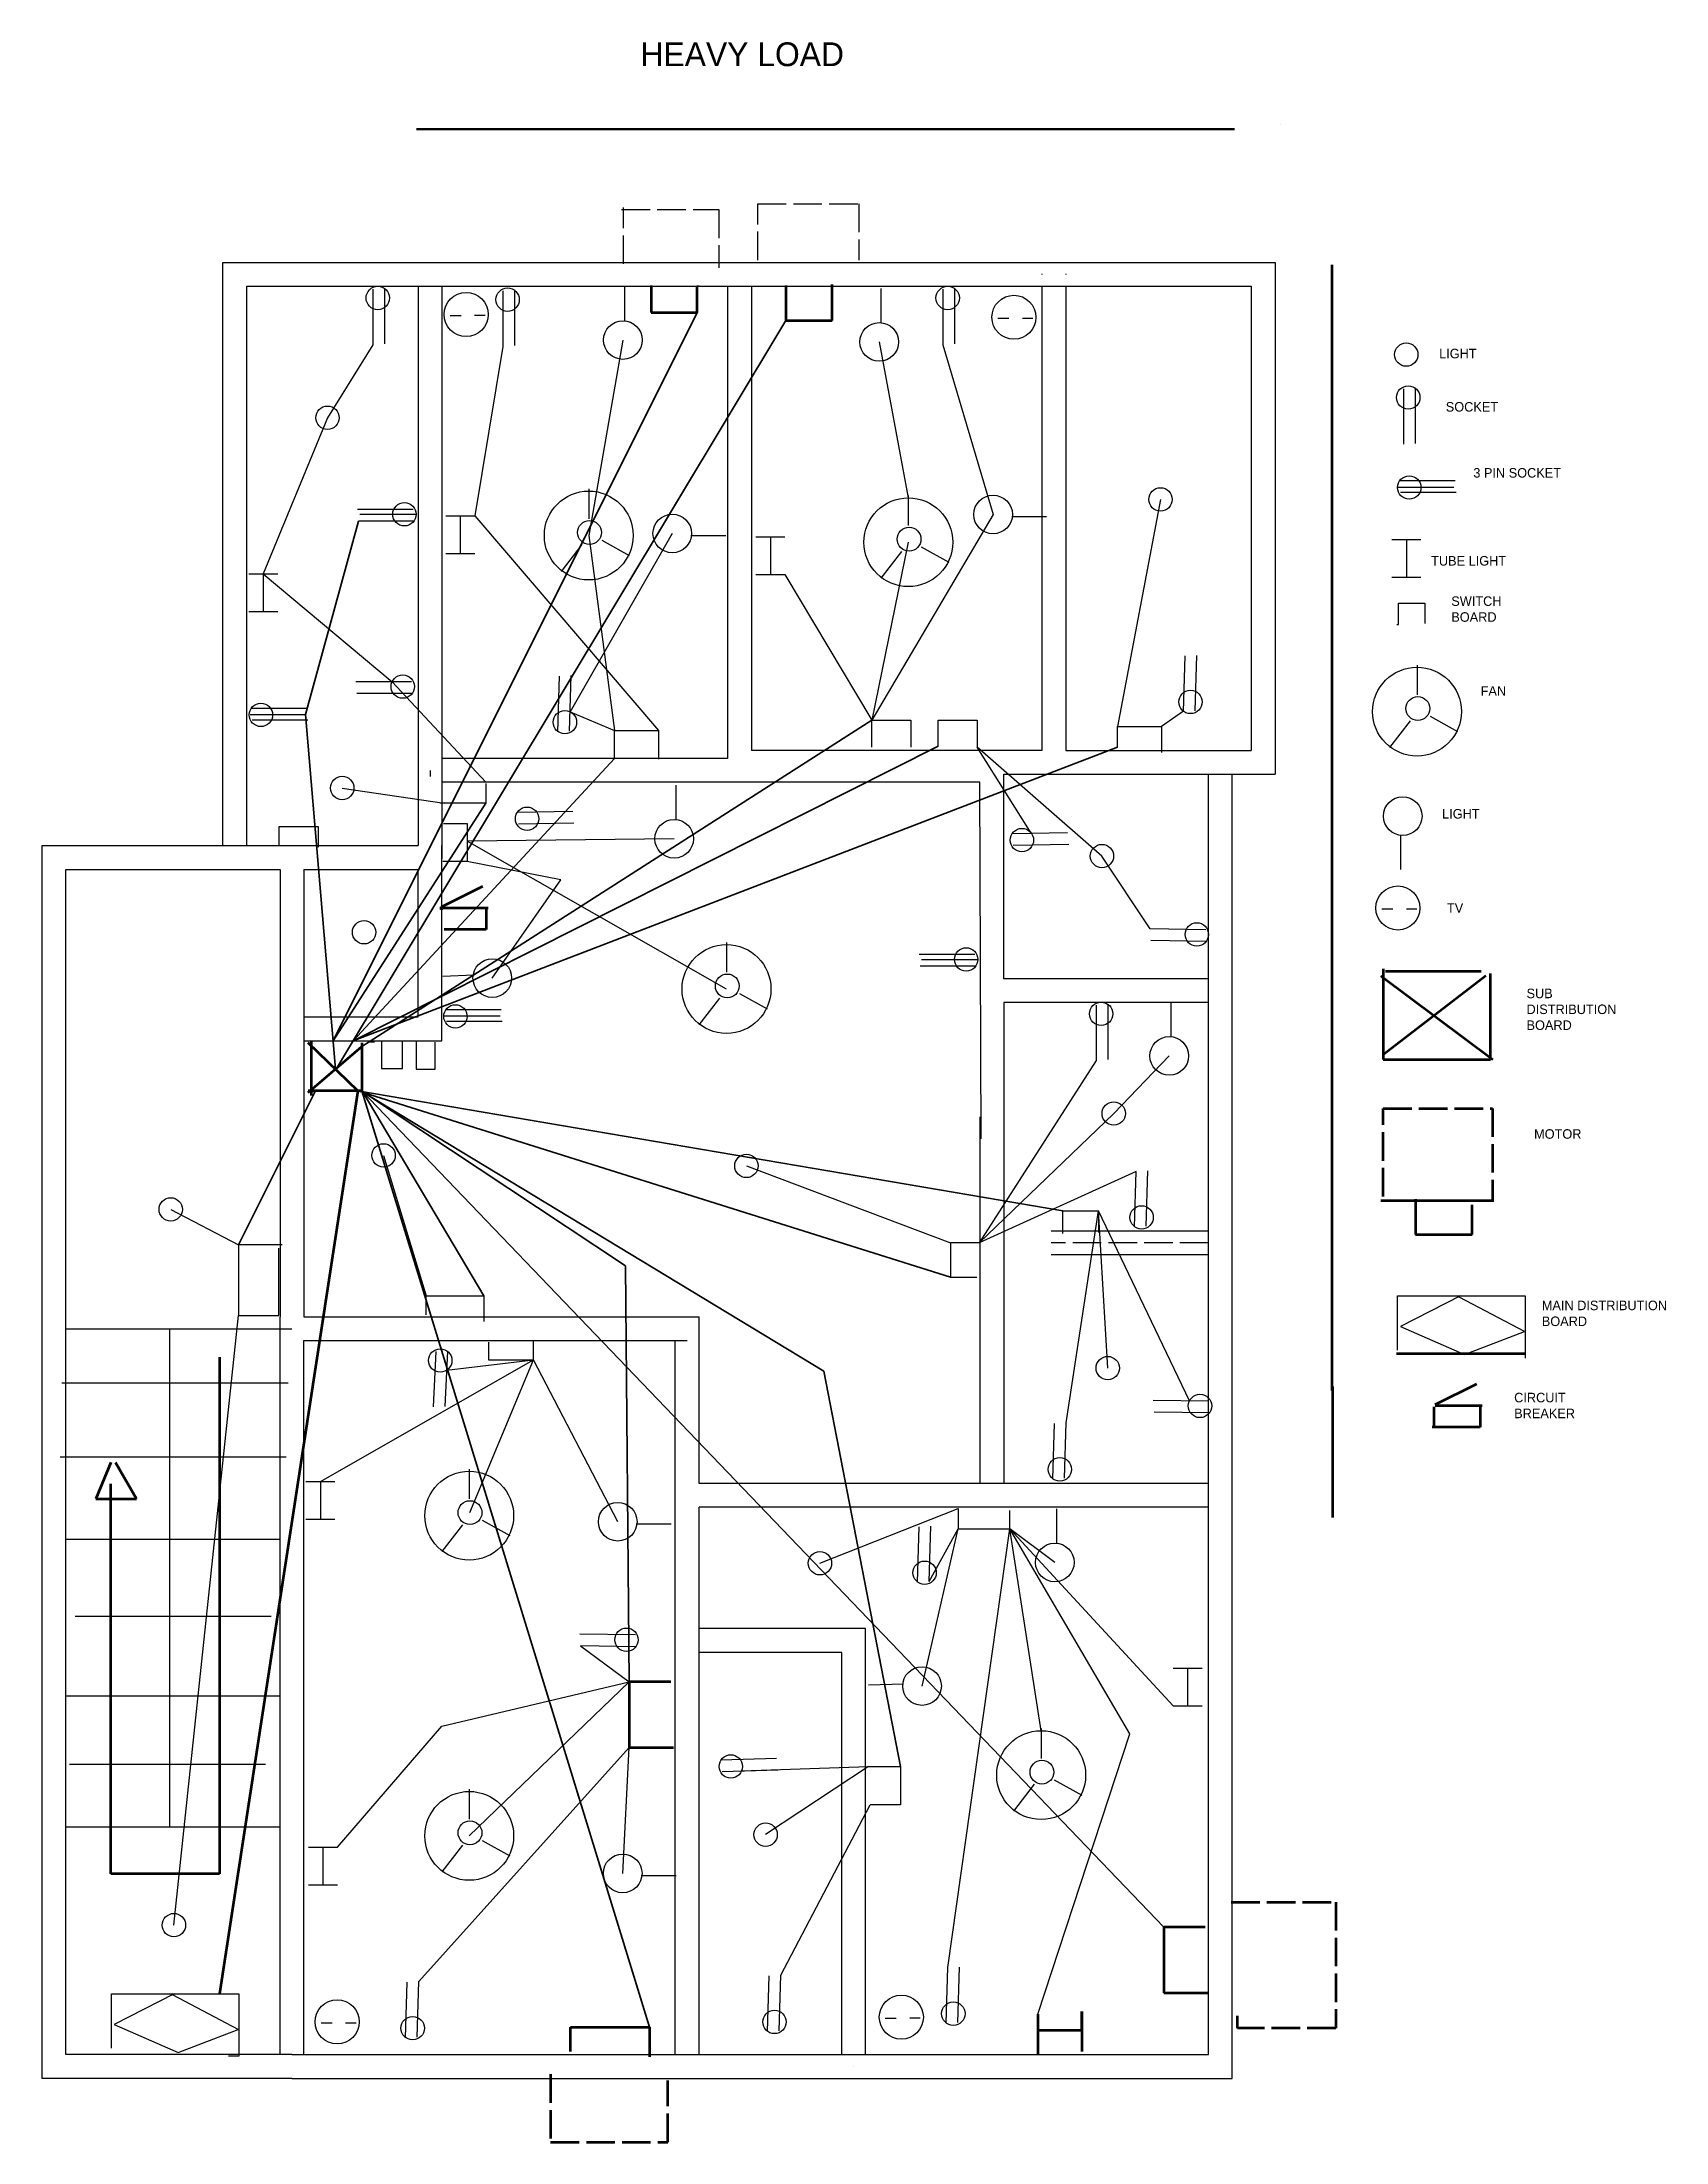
# Model space of a CAD drawing. Header units: feet. Extents: x -3878 to -800, y -591 to 317.
# Drawn here: x -1483 to -800, y -565 to 317 of the extents above; entities that cross this region are included whole.
import ezdxf

# ---------------------------------------------------------------- set-up
doc = ezdxf.new("R2010")
doc.units = ezdxf.units.FT
doc.header["$MEASUREMENT"] = 0
doc.linetypes.add('ACAD_ISO02W100', pattern=[15, 12, -3])

msp = doc.modelspace()

# ---------------------------------------------------------------- texts
at = {"color": 3, "linetype": 'ByBlock', "lineweight": 35, "insert": (-1231.17, 316.81), "char_height": 10, "width": 247.0793, "attachment_point": 1}
msp.add_mtext('{\\C7;HEAVY LOAD}', dxfattribs=at)
at = {"linetype": 'ByBlock', "lineweight": 100, "char_height": 4, "attachment_point": 1}
for s, insert, width in [('LIGHT', (-895.68, 188.05), 20.5802), ('SOCKET', (-892.89, 165.66), 26.209), ('3 PIN SOCKET', (-881.32, 137.93), 38.5427), ('TUBE LIGHT', (-899.05, 100.96), 38.5427), ('SWITCH BOARD', (-890.57, 84.02), 30.8341), ('FAN', (-878.24, 46.28), 45.4804), ('LIGHT', (-894.43, -5.33), 42.3969), ('SUB DISTRIBUTION BOARD', (-858.97, -80.81), 40.8552), ('MOTOR', (-855.79, -139.87), 38.533), ('MAIN DISTRIBUTION BOARD', (-852.55, -211.9), 53.6539), ('CIRCUIT BREAKER', (-864.17, -250.62), 34.7483)]:
    msp.add_mtext(s, dxfattribs=dict(at, insert=insert, width=width))
at = {"linetype": 'ACAD_ISO02W100', "lineweight": 100, "insert": (-892.39, -44.93), "char_height": 4, "width": 38.1448, "attachment_point": 1}
msp.add_mtext('TV', dxfattribs=at)

# ---------------------------------------------------------------- linework, layer by layer
at = {"color": 5, "linetype": 'ByBlock', "lineweight": 50}
for p, q in [((-1325.33, 280.36), (-981.67, 280.36)), ((-962.27, 282.3), (-962.27, 282.3))]:
    msp.add_line(p, q, dxfattribs=at)
at = {"linetype": 'ACAD_ISO02W100'}
for p, q in [((-1238.29, 223.7), (-1238.29, 247.37)), ((-1181.94, 225.33), (-1181.94, 249)), ((-1181.94, 249), (-1139.47, 249)), ((-1139.47, 249), (-1139.47, 225.33)), ((-1239.11, 246.55), (-1198.27, 246.55)), ((-1198.27, 246.55), (-1198.27, 222.07)), ((-992.59, -187.67), (-1058.59, -187.67))]:
    msp.add_line(p, q, dxfattribs=at)
for p, q in [((-1406.59, -20.67), (-1406.59, 224.33)), ((-1406.59, 224.33), (-1319.59, 224.33)), ((-1319.59, 224.33), (-1189.59, 224.33)), ((-1189.59, 224.33), (-1059.59, 224.33)), ((-1059.59, 224.33), (-993.59, 224.33)), ((-993.59, 224.33), (-964.59, 224.33)), ((-964.59, 224.33), (-964.59, 27.33)), ((-1396.59, -20.67), (-1396.59, 214.33)), ((-1396.59, 214.33), (-1319.59, 214.33)), ((-1343.59, 213.08), (-1343.59, 189.74)), ((-1338.67, 213.49), (-1338.67, 190.15)), ((-1324.59, 214.33), (-1324.59, 5.92)), ((-1319.59, 214.33), (-1189.59, 214.33)), ((-1314.59, 214.33), (-1314.59, 5.92)), ((-1289.05, 212.37), (-1289.05, 189.03)), ((-1284.13, 212.78), (-1284.13, 189.44)), ((-1237.69, 199.55), (-1237.69, 214.19)), ((-1194.59, 214.33), (-1194.59, 15.92)), ((-1189.59, 214.33), (-1059.59, 214.33)), ((-1184.59, 214.33), (-1184.59, 19.33)), ((-1130.03, 198.76), (-1130.03, 213.4)), ((-1104.17, 213.08), (-1104.17, 189.74)), ((-1099.25, 213.49), (-1099.25, 190.15)), ((-1062.53, 219.53), (-1062.53, 219.33)), ((-1062.53, 214.33), (-1062.53, 19.33)), ((-1059.59, 214.33), (-993.59, 214.33)), ((-1052.53, 219.53), (-1052.53, 219.33)), ((-1052.53, 214.33), (-1052.53, 19.33)), ((-993.59, 214.33), (-974.59, 214.33)), ((-974.59, 214.33), (-974.59, 27.33)), ((-1311.18, 202.05), (-1306.57, 202.05)), ((-1300.84, 202.12), (-1296.48, 202.12)), ((-1081.06, 200.91), (-1076.45, 200.91)), ((-1070.72, 200.97), (-1066.36, 200.97)), ((-910.71, 171.26), (-910.71, 147.91)), ((-905.79, 171.67), (-905.79, 148.32)), ((-912.34, 132.65), (-888.99, 132.65)), ((-1252.91, 129.17), (-1252.91, 116.66)), ((-1118.67, 126.35), (-1118.67, 113.83)), ((-912.83, 129.95), (-889.48, 129.95)), ((-911.93, 127.74), (-888.58, 127.74)), ((-1326.65, 120.57), (-1350, 120.57)), ((-1326.24, 115.65), (-1349.59, 115.65)), ((-1325.76, 118.36), (-1349.1, 118.36)), ((-1312.98, 117.87), (-1300.81, 117.87)), ((-1306.9, 117.87), (-1306.9, 102.06)), ((-1075.22, 117.55), (-1060.58, 117.55)), ((-1247.45, 107.67), (-1235.89, 101.26)), ((-1210, 109.59), (-1195.36, 109.59)), ((-1182.71, 109.06), (-1170.54, 109.06)), ((-1176.63, 109.06), (-1176.63, 93.25)), ((-915.54, 107.92), (-903.37, 107.92)), ((-909.45, 107.92), (-909.45, 92.11)), ((-1312.98, 102.06), (-1300.81, 102.06)), ((-1255.8, 105.75), (-1264.47, 94.52)), ((-1121.56, 102.93), (-1130.23, 91.7)), ((-1113.21, 104.85), (-1101.65, 98.43)), ((-1395.76, 93.47), (-1383.59, 93.47)), ((-1389.67, 93.47), (-1389.67, 77.66)), ((-1182.71, 93.25), (-1170.54, 93.25)), ((-915.54, 92.11), (-903.37, 92.11)), ((-912.7, 72.24), (-912.7, 81.16)), ((-912.7, 81.16), (-901.74, 81.16)), ((-901.74, 81.16), (-901.74, 72.65)), ((-1395.76, 77.66), (-1383.59, 77.66)), ((-913.51, 72.24), (-912.7, 72.24)), ((-1003.12, 35.65), (-1002.42, 58.98)), ((-998.19, 35.91), (-997.49, 59.24)), ((-904.96, 55.17), (-904.96, 42.66)), ((-1327.36, 48.16), (-1350.71, 48.16)), ((-1265.91, 27.16), (-1265.21, 50.49)), ((-1260.98, 27.42), (-1260.28, 50.75)), ((-1394.72, 37.09), (-1371.38, 37.09)), ((-1326.96, 43.24), (-1350.3, 43.24)), ((-1395.21, 34.39), (-1371.87, 34.39)), ((-1394.31, 32.17), (-1370.97, 32.17)), ((-1242.14, 15.69), (-1242.14, 27.7)), ((-1242.14, 27.7), (-1223.57, 27.7)), ((-1223.57, 27.7), (-1223.57, 15.69)), ((-1134.03, 20.6), (-1134.03, 32.06)), ((-1134.03, 32.06), (-1117.65, 32.06)), ((-1117.65, 32.06), (-1117.65, 20.6)), ((-1106.19, 21.15), (-1106.19, 32.06)), ((-1106.19, 32.06), (-1089.81, 32.06)), ((-1089.81, 32.06), (-1089.81, 20.6)), ((-1030.84, 20.6), (-1030.84, 29.33)), ((-1030.84, 29.33), (-1012.28, 29.33)), ((-1012.28, 29.33), (-1012.28, 18.42)), ((-974.59, 27.33), (-974.59, 19.33)), ((-964.59, 27.33), (-964.59, 9.33)), ((-907.85, 31.75), (-916.53, 20.52)), ((-899.51, 33.67), (-887.95, 27.26)), ((-1062.53, 19.33), (-1184.59, 19.33)), ((-1052.53, 19.33), (-974.59, 19.33)), ((-1319.59, 10.92), (-1319.59, 10.33)), ((-1319.59, 10.33), (-1319.59, 9.33)), ((-1319.59, 9.33), (-1319.59, 8.83)), ((-1319.59, 8.83), (-1319.59, 8.33)), ((-1194.59, 15.92), (-1314.59, 15.92)), ((-1314.59, 10.92), (-1314.59, 10.33)), ((-1078.59, -76.67), (-1078.59, 9.33)), ((-1078.59, 9.33), (-964.59, 9.33)), ((-992.59, -81.67), (-992.59, 9.33)), ((-992.59, -81.67), (-992.59, 9.33)), ((-982.59, -81.67), (-982.59, 9.33)), ((-1396.59, 5.54), (-1396.59, 5.54)), ((-1324.59, 8.33), (-1324.59, -20.67)), ((-1088.59, 5.92), (-1314.59, 5.92)), ((-1314.59, 5.92), (-1314.59, -4.17)), ((-1296.19, 5.33), (-1296.19, -2.85)), ((-1216.16, -10.01), (-1216.16, 4.63)), ((-1088.02, -143.96), (-1088.59, 5.92)), ((-1313.66, -2.85), (-1315.3, -2.85)), ((-1296.19, -2.85), (-1314.59, -2.85)), ((-1314.45, -26.15), (-1314.45, -3.22)), ((-1282.95, -6.59), (-1259.61, -6.23)), ((-1383, -20.31), (-1383, -12.67)), ((-1383, -12.67), (-1366.62, -12.67)), ((-1366.62, -12.67), (-1366.62, -21.4)), ((-1313.98, -11.35), (-1303.98, -11.35)), ((-1303.98, -11.35), (-1303.98, -27.34)), ((-1282.47, -11.5), (-1259.13, -11.14)), ((-1075.1, -15.57), (-1051.76, -15.21)), ((-911.85, -16.13), (-911.85, -30.77)), ((-1482.59, -107.67), (-1482.59, -20.67)), ((-1482.59, -20.67), (-1401.59, -20.67)), ((-1401.59, -20.67), (-1377.59, -20.67)), ((-1401.59, -20.67), (-1372.59, -20.67)), ((-1396.18, -20.67), (-1378.55, -20.67)), ((-1372.59, -20.67), (-1324.59, -20.67)), ((-1314.59, -102.67), (-1314.59, -20.67)), ((-1074.61, -20.48), (-1051.27, -20.12)), ((-1472.59, -107.67), (-1472.59, -30.67)), ((-1472.59, -30.67), (-1401.59, -30.67)), ((-1401.59, -30.67), (-1382.59, -30.67)), ((-1382.59, -30.67), (-1382.59, -97.67)), ((-1372.59, -30.67), (-1372.59, -97.67)), ((-1372.59, -30.67), (-1324.59, -30.67)), ((-1324.59, -92.67), (-1324.59, -30.67)), ((-1303.98, -27.34), (-1314.16, -27.34)), ((-919.77, -47.3), (-915.16, -47.3)), ((-909.43, -47.24), (-905.07, -47.24)), ((-1195.04, -61.39), (-1195.04, -73.91)), ((-993.74, -56.02), (-1017.08, -55.69)), ((-993.4, -60.94), (-1016.74, -60.61)), ((-1090.7, -66.49), (-1114.04, -66.49)), ((-1089.8, -68.7), (-1113.14, -68.7)), ((-1301.19, -75.08), (-1314.16, -75.69)), ((-1090.29, -71.41), (-1113.63, -71.41)), ((-992.59, -76.67), (-1078.59, -76.67)), ((-1197.93, -84.81), (-1206.6, -96.04)), ((-1189.58, -82.89), (-1178.02, -89.31)), ((-992.59, -86.67), (-1078.59, -86.67)), ((-1078.59, -86.67), (-1078.59, -288.67)), ((-1039.71, -87.71), (-1039.71, -111.05)), ((-1034.8, -87.3), (-1034.8, -110.64)), ((-1008.18, -101.25), (-1008.18, -86.61)), ((-992.59, -187.67), (-992.59, -81.67)), ((-982.59, -187.67), (-982.59, -81.67)), ((-1372.59, -92.67), (-1324.59, -92.67)), ((-1313.49, -92.28), (-1290.15, -92.28)), ((-1313.01, -89.57), (-1289.66, -89.57)), ((-1312.6, -94.49), (-1289.25, -94.49)), ((-1382.59, -97.67), (-1382.59, -218.67)), ((-1372.59, -97.67), (-1372.59, -218.67)), ((-1372.59, -102.67), (-1314.59, -102.67)), ((-1342.95, -103.28), (-1345.37, -103.28)), ((-1339.99, -103.01), (-1339.99, -114.31)), ((-1331.1, -114.31), (-1331.1, -102.74)), ((-1325.44, -103.01), (-1325.44, -114.58)), ((-1317.36, -114.58), (-1317.36, -103.28)), ((-1482.59, -223.67), (-1482.59, -107.67)), ((-1482.59, -223.67), (-1482.59, -107.67)), ((-1482.59, -223.67), (-1482.59, -107.67)), ((-1472.59, -223.67), (-1472.59, -107.67)), ((-1339.99, -114.31), (-1331.1, -114.31)), ((-1325.44, -114.58), (-1317.36, -114.58)), ((-1088.59, -134.67), (-1088.59, -288.67)), ((-1023.67, -180.92), (-1022.96, -157.58)), ((-1018.74, -180.66), (-1018.03, -157.32)), ((-1053.74, -183.72), (-1053.74, -174.1)), ((-1053.74, -174.1), (-1038.81, -174.1)), ((-1038.81, -174.1), (-1038.81, -183.24)), ((-992.59, -182.67), (-1058.59, -182.67)), ((-1381.72, -188.49), (-1400.08, -188.49)), ((-1400.08, -188.49), (-1400.08, -218.12)), ((-1383.13, -218.12), (-1383.13, -189.9)), ((-1088.91, -187.57), (-1100.96, -187.57)), ((-1100.96, -187.57), (-1100.96, -202.02)), ((-992.59, -192.67), (-1058.59, -192.67)), ((-992.59, -293.67), (-992.59, -187.67)), ((-982.59, -293.67), (-982.59, -187.67)), ((-1100.96, -202.02), (-1089.88, -202.02)), ((-1321.23, -217.92), (-1321.23, -209.84)), ((-1321.23, -209.84), (-1296.99, -209.84)), ((-1296.99, -209.84), (-1296.99, -220.61)), ((-913.11, -232.74), (-913.11, -209.82)), ((-913.11, -209.82), (-859.59, -209.82)), ((-886.69, -209.86), (-911.93, -222.74)), ((-859.84, -224.89), (-887.23, -210.4)), ((-859.59, -209.82), (-859.59, -236.02)), ((-1400.08, -218.12), (-1383.13, -218.12)), ((-1382.59, -528.67), (-1382.59, -218.67)), ((-1372.59, -218.67), (-1206.59, -218.67)), ((-1206.59, -288.67), (-1206.59, -218.67)), ((-1482.59, -538.67), (-1482.59, -223.67)), ((-1472.59, -528.67), (-1472.59, -223.67)), ((-1472.59, -223.67), (-1377.59, -223.67)), ((-1472.59, -223.67), (-1390.38, -223.67)), ((-1472.59, -223.67), (-1390.38, -223.67)), ((-1429.09, -223.67), (-1429.09, -432.95)), ((-1372.59, -528.67), (-1372.59, -228.67)), ((-1372.59, -228.67), (-1211.59, -228.67)), ((-1294.97, -229.35), (-1294.97, -236.75)), ((-1276.11, -236.75), (-1276.11, -228.68)), ((-1216.59, -528.67), (-1216.59, -228.67)), ((-1216.59, -528.67), (-1216.59, -228.67)), ((-1216.59, -528.67), (-1216.59, -228.67)), ((-911.93, -222.74), (-885.08, -234.54)), ((-885.08, -234.54), (-859.84, -224.89)), ((-1317.15, -233.25), (-1318.28, -256.56)), ((-1312.22, -233.08), (-1313.35, -256.39)), ((-1294.97, -236.75), (-1276.11, -236.75)), ((-1474.19, -246.38), (-1379.19, -246.38)), ((-992.42, -254.16), (-1015.77, -253.83)), ((-1058.02, -286.78), (-1057.32, -263.45)), ((-1053.09, -286.52), (-1052.39, -263.19)), ((-992.09, -259.09), (-1015.43, -258.75)), ((-1475.01, -277.47), (-1380.01, -277.47)), ((-1371.73, -287.95), (-1359.55, -287.95)), ((-1365.64, -287.95), (-1365.64, -303.76)), ((-1303.12, -282.69), (-1303.12, -295.2)), ((-992.59, -288.67), (-1206.59, -288.67)), ((-1216.59, -528.67), (-1216.59, -299)), ((-1206.59, -528.67), (-1206.59, -298.67)), ((-992.59, -298.67), (-1206.59, -298.67)), ((-1097.66, -299.26), (-1097.66, -307.73)), ((-1056.24, -314.07), (-1056.24, -299.43)), ((-992.59, -528.67), (-992.59, -293.67)), ((-982.59, -538.67), (-982.59, -293.67)), ((-1371.73, -303.76), (-1359.55, -303.76)), ((-1306.01, -306.11), (-1314.68, -317.34)), ((-1297.66, -304.18), (-1286.1, -310.6)), ((-1232.93, -305.65), (-1218.29, -305.65)), ((-1114.82, -330.22), (-1114.11, -306.89)), ((-1109.89, -329.96), (-1109.18, -306.63)), ((-1097.66, -307.73), (-1076.07, -307.73)), ((-1076.07, -307.73), (-1076.07, -300.03)), ((-1472.59, -312.15), (-1382.59, -312.15)), ((-1468.59, -344.44), (-1386.37, -344.44)), ((-1233.34, -352.37), (-1256.68, -352.04)), ((-1136.59, -349.67), (-1206.59, -349.67)), ((-1136.59, -528.67), (-1136.59, -349.67)), ((-1233, -357.3), (-1256.34, -356.97)), ((-1146.59, -359.67), (-1206.59, -359.67)), ((-1146.59, -528.67), (-1146.59, -359.67)), ((-1007.42, -366.33), (-995.25, -366.33)), ((-1001.34, -366.33), (-1001.34, -382.14)), ((-1472.59, -377.93), (-1382.59, -377.93)), ((-1120.75, -373.11), (-1135.39, -373.4)), ((-1007.42, -382.14), (-995.25, -382.14)), ((-1062.86, -391.7), (-1062.86, -404.21)), ((-1197.42, -404.87), (-1174.09, -404.12)), ((-1470.98, -406.64), (-1388.77, -406.64)), ((-1196.85, -409.77), (-1173.52, -409.02)), ((-1135.38, -407.64), (-1121.92, -407.64)), ((-1121.92, -407.64), (-1121.92, -423.79)), ((-1057.41, -413.19), (-1045.84, -419.61)), ((-1303.12, -417.21), (-1303.12, -429.72)), ((-1065.75, -415.12), (-1074.43, -426.35)), ((-1121.92, -423.79), (-1134.71, -423.79)), ((-1472.59, -432.95), (-1382.59, -432.95)), ((-1306.01, -440.63), (-1314.68, -451.86)), ((-1297.66, -438.71), (-1286.1, -445.12)), ((-1370.65, -441.49), (-1358.48, -441.49)), ((-1364.57, -441.49), (-1364.57, -457.3)), ((-1370.65, -457.3), (-1358.48, -457.3)), ((-1230.83, -453.42), (-1216.19, -453.42)), ((-1102.76, -515.49), (-1102.05, -492.15)), ((-1097.83, -515.23), (-1097.12, -491.89)), ((-1329.89, -521.6), (-1329.18, -498.26)), ((-1324.96, -521.34), (-1324.25, -498)), ((-1177.89, -518.98), (-1177.18, -495.64)), ((-1172.96, -518.72), (-1172.25, -495.38)), ((-1453.44, -526.01), (-1453.44, -503.09)), ((-1453.44, -503.09), (-1399.92, -503.09)), ((-1427.01, -503.13), (-1452.25, -516)), ((-1400.17, -518.15), (-1427.55, -503.66)), ((-1399.92, -503.09), (-1399.92, -529.28)), ((-1452.25, -516), (-1425.4, -527.81)), ((-1425.4, -527.81), (-1400.17, -518.15)), ((-1365.37, -515.33), (-1360.76, -515.33)), ((-1355.04, -515.27), (-1350.68, -515.27)), ((-1128.36, -513.33), (-1123.75, -513.33)), ((-1118.02, -513.27), (-1113.66, -513.27)), ((-1377.59, -528.67), (-1472.59, -528.67)), ((-1399.92, -529.28), (-1404.29, -529.28)), ((-1377.59, -528.67), (-1211.59, -528.67)), ((-1377.59, -528.67), (-1211.59, -528.67)), ((-1377.59, -528.67), (-1211.59, -528.67)), ((-1377.59, -528.67), (-1211.59, -528.67)), ((-1211.59, -528.67), (-1141.59, -528.67)), ((-1211.59, -528.67), (-1141.59, -528.67)), ((-1211.59, -528.67), (-1141.59, -528.67)), ((-1211.59, -528.67), (-1141.59, -528.67)), ((-1211.59, -528.67), (-1141.59, -528.67)), ((-1141.59, -528.67), (-992.59, -528.67)), ((-1141.59, -533.67), (-1141.59, -533.67)), ((-1377.59, -538.67), (-1482.59, -538.67)), ((-1377.59, -538.67), (-1211.59, -538.67)), ((-1211.59, -538.67), (-1141.59, -538.67)), ((-1141.59, -538.67), (-982.59, -538.67))]:
    msp.add_line(p, q)
at = {"linetype": 'ByBlock', "lineweight": 100}
for p, q in [((-940.76, 223.3), (-940.76, -249.65)), ((-1226.71, 214.62), (-1226.71, 203.3)), ((-1207.36, 203.3), (-1207.36, 214.15)), ((-1207.36, 214.15), (-1206.89, 214.15)), ((-1206.89, 214.15), (-1206.89, 214.62)), ((-1170.06, 214.62), (-1170.06, 200)), ((-1150.7, 213.68), (-1150.7, 215.1)), ((-1150.7, 200), (-1150.7, 213.68)), ((-1226.71, 203.3), (-1207.36, 203.3)), ((-1170.06, 200), (-1150.7, 200)), ((-1314.83, -46.39), (-1297.44, -37.7)), ((-1314.16, -47.05), (-1315.5, -47.05)), ((-1315.5, -47.05), (-1314.83, -47.05)), ((-1295.1, -47.05), (-1314.83, -47.05)), ((-1314.83, -47.05), (-1314.83, -47.72)), ((-1295.98, -47.06), (-1295.98, -55.89)), ((-1312.99, -55.89), (-1313.67, -55.89)), ((-1295.98, -55.89), (-1312.99, -55.89)), ((-920.18, -75.36), (-873.14, -110.61)), ((-919.2, -72.42), (-919.2, -110.61)), ((-876.08, -75.36), (-919.2, -108.65)), ((-918.22, -73.4), (-878.04, -73.4)), ((-874.12, -110.61), (-874.12, -74.38)), ((-919.2, -110.61), (-874.12, -110.61)), ((-920.15, -169.87), (-873.58, -169.87)), ((-905.66, -169.32), (-905.66, -184.04)), ((-881.86, -184.04), (-881.86, -171.58)), ((-905.66, -184.04), (-881.86, -184.04)), ((-1408, -235.63), (-1408, -452.8)), ((-913.63, -234.05), (-859.55, -234.05)), ((-897.28, -255.49), (-879.89, -246.8)), ((-940.42, -247.9), (-940.42, -303.01)), ((-897.95, -256.46), (-897.95, -264.72)), ((-877.55, -256.16), (-897.28, -256.16)), ((-878.43, -256.16), (-878.43, -265)), ((-895, -265.01), (-898.54, -265.01)), ((-878.43, -265), (-895.44, -265)), ((-1453.62, -279.95), (-1459.96, -295.15)), ((-1442.85, -295.15), (-1451.72, -279.95)), ((-1453.62, -452.8), (-1453.62, -288.82)), ((-1459.96, -295.15), (-1442.85, -295.15)), ((-1218.49, -372.09), (-1235.94, -372.09)), ((-1235.94, -372.09), (-1235.94, -399.65)), ((-1235.94, -399.65), (-1217.36, -399.65)), ((-1408, -452.8), (-1453.62, -452.8)), ((-993.94, -475.15), (-1011.39, -475.15)), ((-1011.39, -475.15), (-1011.39, -502.71)), ((-1011.39, -502.71), (-992.82, -502.71)), ((-1064.3, -511.71), (-1064.3, -528.58)), ((-1045.72, -518.45), (-1045.72, -510.58)), ((-1045.72, -510.58), (-1045.72, -527.45)), ((-1260.62, -527.39), (-1260.62, -517.1)), ((-1260.62, -517.1), (-1227.41, -517.1)), ((-1227.41, -517.1), (-1227.41, -529.68)), ((-1063.73, -518.45), (-1045.72, -518.45))]:
    msp.add_line(p, q, dxfattribs=at)
at = {"color": 3, "linetype": 'ByBlock', "lineweight": 35}
for p, q in [((-1207.36, 203.3), (-1360.3, -102.67)), ((-1170.06, 200), (-1358.91, -114.31)), ((-1349.59, 115.65), (-1371.87, 34.39)), ((-1371.87, 34.39), (-1359.29, -114.64)), ((-1134.03, 32.06), (-1348.3, -105.17)), ((-1106.19, 21.15), (-1351.92, -102.67)), ((-1030.84, 20.6), (-1351.92, -102.67)), ((-1242.14, 15.92), (-1351.92, -102.67)), ((-1296.19, -2.85), (-1360.3, -102.67)), ((-1400.08, -188.49), (-1367.64, -123.72)), ((-1053.74, -174.1), (-1349.85, -123.72)), ((-1100.96, -202.02), (-1349.85, -123.72)), ((-1227.41, -517.1), (-1348.3, -123.72)), ((-1011.39, -475.15), (-1348.3, -123.72)), ((-1237.45, -197.24), (-1348, -124.04)), ((-1296.99, -209.84), (-1347.63, -124.42)), ((-1154.21, -241.52), (-1347.23, -124.55)), ((-1235.94, -372.09), (-1237.45, -197.24)), ((-1121.92, -407.64), (-1154.21, -241.52))]:
    msp.add_line(p, q, dxfattribs=at)
at = {"color": 1, "linetype": 'ByBlock', "lineweight": 25}
for p, q in [((-1343.59, 189.74), (-1362.66, 159.09)), ((-1289.05, 189.03), (-1300.81, 117.87)), ((-1238.56, 191.73), (-1252.91, 109.6)), ((-1130.9, 190.93), (-1118.67, 125.44)), ((-1104.17, 189.74), (-1083.05, 118.42)), ((-1362.66, 159.09), (-1389.67, 93.47)), ((-1012.74, 124.76), (-1030.84, 29.33)), ((-1300.81, 117.87), (-1223.57, 27.7)), ((-1083.05, 118.42), (-1134.03, 32.06)), ((-1217.82, 110.45), (-1260.74, 35.57)), ((-1252.91, 109.6), (-1242.14, 27.7)), ((-1118.67, 106.78), (-1134.03, 32.06)), ((-1389.67, 93.47), (-1335.52, 48.16)), ((-1170.54, 93.25), (-1134.03, 32.06)), ((-1335.52, 48.16), (-1296.19, 5.92)), ((-1260.74, 35.57), (-1242.14, 27.7)), ((-1003.12, 35.76), (-1012.28, 29.33)), ((-1067.02, -15.44), (-1089.81, 20.6)), ((-1037.32, -25.08), (-1089.81, 20.6)), ((-1356.46, 3.5), (-1313.66, -2.85)), ((-1217.03, -17.83), (-1303.98, -18.86)), ((-1195.04, -80.96), (-1303.98, -18.86)), ((-1017.08, -55.69), (-1037.32, -25.08)), ((-1264.69, -35.12), (-1303.98, -27.34)), ((-1293.42, -76.36), (-1264.69, -35.12)), ((-1039.71, -111.05), (-1088.91, -187.57)), ((-1009.05, -109.07), (-1032.39, -133.27)), ((-1032.39, -133.27), (-1088.91, -187.57)), ((-1339.1, -150.88), (-1321.23, -209.84)), ((-1186.69, -155.29), (-1100.96, -187.57)), ((-1022.96, -157.58), (-1088.91, -187.57)), ((-1428.53, -173.54), (-1400.08, -188.49)), ((-1052.39, -263.19), (-1038.81, -174.1)), ((-1034.91, -240.24), (-1038.81, -174.1)), ((-1000.58, -254.05), (-1038.81, -174.1)), ((-1427.18, -474.28), (-1400.08, -218.12)), ((-1365.64, -287.95), (-1276.11, -236.75)), ((-1312.61, -241.15), (-1276.11, -236.75)), ((-1302.8, -300.97), (-1276.11, -236.75)), ((-1240.75, -304.79), (-1276.11, -236.75)), ((-1155.79, -322.23), (-1097.66, -299.26)), ((-1112.91, -373.83), (-1097.66, -307.73)), ((-1109.89, -329.96), (-1097.66, -307.73)), ((-1102.05, -492.15), (-1076.07, -307.73)), ((-1025.62, -393.84), (-1076.07, -307.73)), ((-1062.86, -392.61), (-1076.07, -307.73)), ((-1057.11, -321.9), (-1076.07, -307.73)), ((-1007.42, -382.14), (-1076.07, -307.73)), ((-1256.34, -356.97), (-1235.94, -372.09)), ((-1314.6, -390.64), (-1235.94, -372.09)), ((-1303.12, -436.77), (-1235.94, -372.09)), ((-1358.48, -441.49), (-1314.6, -390.64)), ((-1064.3, -511.71), (-1025.62, -393.84)), ((-1324.25, -498), (-1235.94, -399.65)), ((-1238.66, -452.56), (-1235.94, -399.65)), ((-1188.7, -409.51), (-1135.38, -407.64)), ((-1135.38, -407.64), (-1178.61, -436.27)), ((-1172.25, -495.38), (-1134.71, -423.79))]:
    msp.add_line(p, q, dxfattribs=at)
at = {"lineweight": 100}
for p, q in [((-1349.85, -123.72), (-1370.73, -103.63)), ((-1370.73, -124.5), (-1348.3, -105.17)), ((-1369.46, -102.6), (-1369.46, -125.66)), ((-1348.3, -103.63), (-1348.3, -123.72)), ((-1348.3, -123.72), (-1370.73, -123.72)), ((-1370.73, -123.72), (-1367.64, -123.72))]:
    msp.add_line(p, q, dxfattribs=at)
at = {"color": 5, "linetype": 'ByBlock', "lineweight": 120}
msp.add_line((-1349.85, -123.72), (-1408, -503.09), dxfattribs=at)
at = {"linetype": 'ACAD_ISO02W100', "lineweight": 100}
for p, q in [((-919.2, -168.09), (-919.2, -131.1)), ((-919.2, -131.1), (-873.2, -131.1)), ((-873.2, -131.1), (-873.2, -170.34)), ((-983.04, -464.59), (-939.06, -464.59)), ((-939.06, -464.59), (-939.06, -517.59)), ((-980.45, -517.59), (-980.45, -512.42)), ((-979.16, -517.59), (-980.45, -517.59)), ((-939.06, -517.59), (-979.16, -517.59)), ((-1268.92, -536.97), (-1268.92, -565.41)), ((-1219.76, -565.41), (-1219.76, -539.56)), ((-1268.92, -565.41), (-1219.76, -565.41))]:
    msp.add_line(p, q, dxfattribs=at)
for centre, radius in [((-1341.54, 209.39), 4.91), ((-1287, 208.69), 4.91), ((-1102.13, 209.39), 4.91), ((-1304.41, 202.44), 9.26), ((-1074.3, 201.29), 9.26), ((-1238.56, 191.73), 8.12), ((-1130.9, 190.93), 8.12), ((-909.48, 185.59), 4.91), ((-908.66, 167.57), 4.91), ((-1362.66, 159.09), 4.91), ((-908.24, 129.78), 4.91), ((-1252.91, 109.6), 18.66), ((-1118.67, 106.78), 18.66), ((-1083.05, 118.42), 8.12), ((-1012.74, 124.76), 4.91), ((-1330.34, 118.52), 4.91), ((-1252.59, 110.88), 5.01), ((-1217.82, 110.45), 8.12), ((-1118.35, 108.06), 5.01), ((-904.96, 35.61), 18.66), ((-1331.05, 46.11), 4.91), ((-1000.13, 39.66), 4.91), ((-1390.63, 34.22), 4.91), ((-1262.92, 31.16), 4.91), ((-904.64, 36.88), 5.01), ((-1356.46, 3.5), 4.91), ((-1278.81, -9.4), 4.91), ((-910.98, -8.31), 8.12), ((-1217.03, -17.83), 8.12), ((-1070.96, -18.38), 4.91), ((-1037.32, -25.08), 4.91), ((-913, -46.92), 9.26), ((-1347.29, -57.12), 4.91), ((-997.46, -58.01), 4.91), ((-1293.42, -76.36), 8.12), ((-1195.04, -80.96), 18.66), ((-1094.38, -68.53), 4.91), ((-1194.71, -79.68), 5.01), ((-1308.91, -92.45), 4.91), ((-1037.67, -91.39), 4.91), ((-1009.05, -109.07), 8.12), ((-1032.39, -133.27), 4.91), ((-1339.1, -150.88), 4.91), ((-1186.69, -155.29), 4.91), ((-1428.53, -173.54), 4.91), ((-1020.67, -176.91), 4.91), ((-1315.29, -237.03), 4.91), ((-1034.91, -240.24), 4.91), ((-996.14, -256.15), 4.91), ((-1055.03, -282.78), 4.91), ((-1303.12, -302.25), 18.66), ((-1302.8, -300.97), 5.01), ((-1240.75, -304.79), 8.12), ((-1155.79, -322.23), 4.91), ((-1057.11, -321.9), 8.12), ((-1111.82, -326.21), 4.91), ((-1237.05, -354.37), 4.91), ((-1112.91, -373.83), 8.12), ((-1062.86, -411.26), 18.66), ((-1193.24, -407.61), 4.91), ((-1062.54, -409.99), 5.01), ((-1303.12, -436.77), 18.66), ((-1302.8, -435.5), 5.01), ((-1178.61, -436.27), 4.91), ((-1238.66, -452.56), 8.12), ((-1427.18, -474.28), 4.91), ((-1358.61, -514.94), 9.26), ((-1174.89, -514.97), 4.91), ((-1121.6, -512.95), 9.26), ((-1099.76, -511.48), 4.91), ((-1326.89, -517.59), 4.91)]:
    msp.add_circle(centre, radius)

msp.set_redraw_order([(e.dxf.handle, doc.entitydb.next_handle()) for e in msp.query("TEXT MTEXT ATTDEF DIMENSION ARC_DIMENSION")])  # texts and dimensions are drawn at this point

doc.saveas('drawing.dxf')
